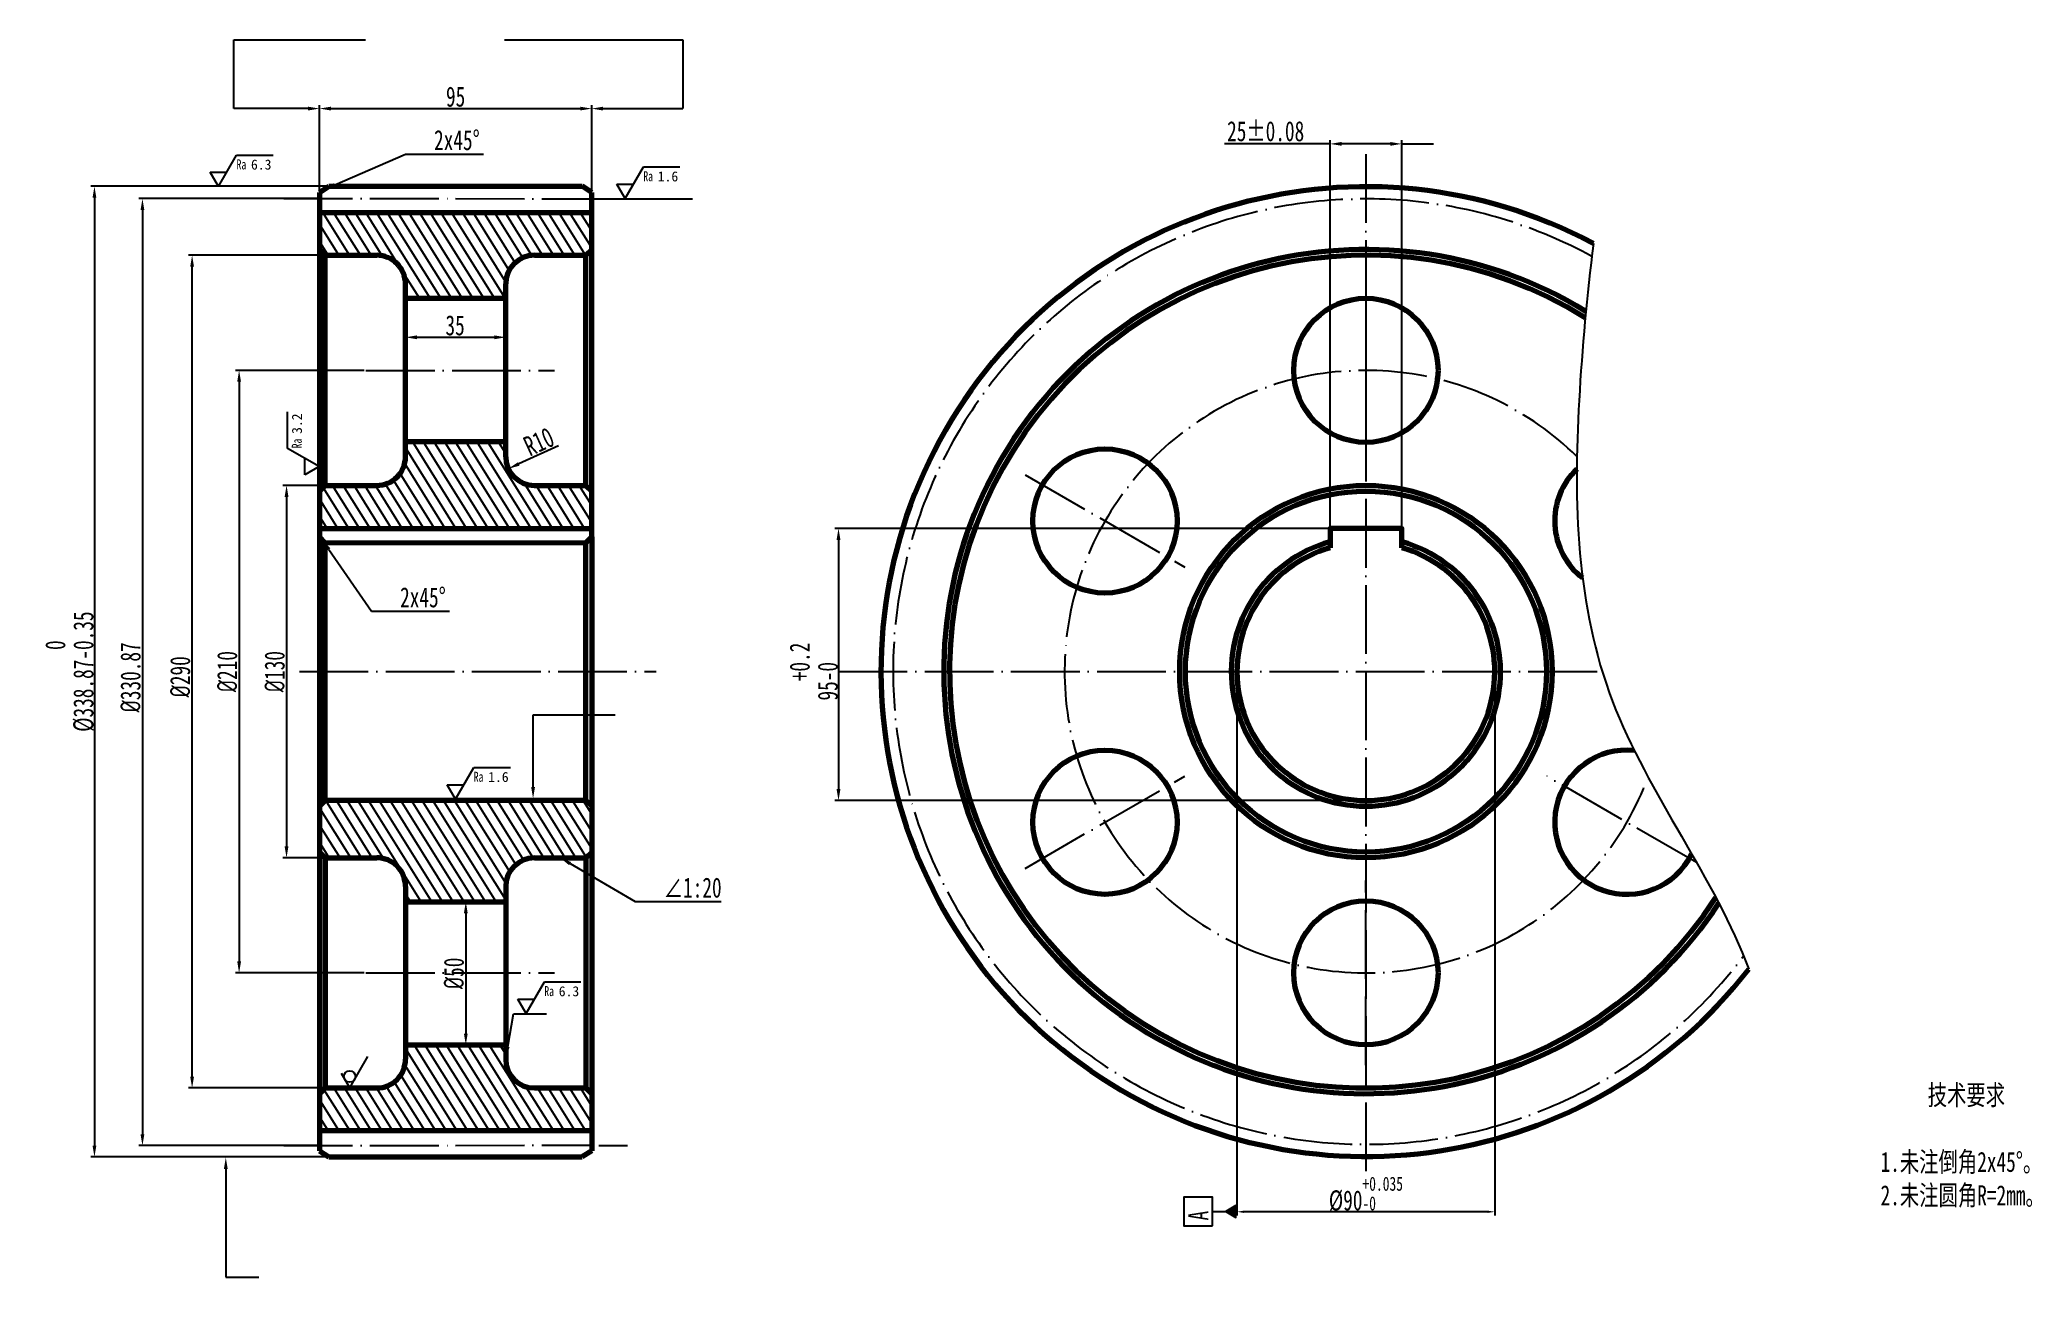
# Model space of a CAD drawing. Header units: millimetres. Extents: x -202 to 1430, y -301 to 131.
# Drawn here: x -202 to 494, y -301 to 131 of the extents above; entities that cross this region are included whole.
import ezdxf
from ezdxf import colors
from ezdxf.entities.mleader import LeaderData, LeaderLine
from ezdxf.math import Vec2, Vec3

# ---------------------------------------------------------------- set-up
doc = ezdxf.new("R2010")
doc.units = ezdxf.units.MM
doc.linetypes.add('ACAD_ISO04W100', pattern=[30, 24, -3, 0, -3])
for name, color, linetype, lineweight in [('center line', 7, 'ACAD_ISO04W100', 25), ('lable', 7, 'Continuous', 25), ('normal', 7, 'Continuous', 25), ('outline', 7, 'Continuous', 70)]:
    doc.layers.add(name, color=color, linetype=linetype, lineweight=lineweight)
doc.styles.get("Standard").update_dxf_attribs({"font": '', "width": 0.707})
doc.styles.get('Standard').set_extended_font_data('SimSun')
doc.dimstyles.new('ISO-25', dxfattribs={"dimtxt": 7, "dimasz": 4, "dimexe": 1.25, "dimexo": 0.625, "dimtad": 1, "dimdsep": 46, "dimtxsty": 'Standard', "dimcen": 2.5, "dimadec": 0, "dimazin": 0, "dimtfac": 1, "dimtmove": 0, "dimatfit": 3, "dimfxl": 1, "dimarcsym": 0})
doc.dimstyles.new('副本 ISO-25', dxfattribs={"dimtxt": 7, "dimasz": 2.5, "dimexe": 1.25, "dimexo": 0.625, "dimtad": 1, "dimdsep": 46, "dimtxsty": 'Standard', "dimcen": 2.5, "dimadec": 0, "dimazin": 0, "dimtol": 1, "dimtm": 1e-09, "dimtfac": 0.7, "dimtmove": 0, "dimatfit": 3, "dimfxl": 1, "dimarcsym": 0})

msp = doc.modelspace()

# ---------------------------------------------------------------- texts
at = {"layer": 'lable', "insert": (440.736, -234.319), "char_height": 7, "attachment_point": 1}
msp.add_mtext_dynamic_manual_height_columns('\\pi16.438;技术要求\\P\\pi0;\\P1.未注倒角2x45°。\\P2.未注圆角R=2mm。', width=60.39888, gutter_width=12.5, heights=[0], dxfattribs=at)

# ---------------------------------------------------------------- blocks, each defined once
blk = doc.blocks.new('*D7')
at = {"layer": 'Defpoints', "color": 0, "transparency": 16777216}
for p in [(-102.2, -25.01), (-115.72, -155.01), (-102.2, -155.01)]:
    blk.add_point(p, dxfattribs=at)
at = {"layer": 'lable', "color": 0, "lineweight": -2, "transparency": 16777216}
for p, q in [((-102.83, -25.01), (-116.97, -25.01)), ((-115.72, -29.01), (-115.72, -151.01)), ((-102.83, -155.01), (-116.97, -155.01))]:
    blk.add_line(p, q, dxfattribs=at)
at = {"layer": 'lable', "color": 0, "transparency": 16777216}
for points in [[(-116.39, -29.01), (-115.05, -29.01), (-115.72, -25.01)], [(-116.39, -151.01), (-115.05, -151.01), (-115.72, -155.01)]]:
    blk.add_solid(points, dxfattribs=at)
at = {"layer": 'lable', "color": 0, "transparency": 16777216, "insert": (-119.85, -90.01), "char_height": 7, "attachment_point": 5, "rotation": 90}
blk.add_mtext('{\\fISOCPEUR|b0|i0|c0|p34;%%C}130', dxfattribs=at)
blk = doc.blocks.new('*D8')
at = {"layer": 'Defpoints', "color": 0, "transparency": 16777216}
for p in [(-148.68, 55.33), (-102.2, 55.33), (-102.2, -235.36)]:
    blk.add_point(p, dxfattribs=at)
at = {"layer": 'lable', "color": 0, "lineweight": -2, "transparency": 16777216}
for p, q in [((-102.83, 55.33), (-149.93, 55.33)), ((-148.68, -231.36), (-148.68, 51.33)), ((-102.83, -235.36), (-149.93, -235.36))]:
    blk.add_line(p, q, dxfattribs=at)
at = {"layer": 'lable', "color": 0, "transparency": 16777216}
for points in [[(-149.35, 51.33), (-148.02, 51.33), (-148.68, 55.33)], [(-149.35, -231.36), (-148.02, -231.36), (-148.68, -235.36)]]:
    blk.add_solid(points, dxfattribs=at)
at = {"layer": 'lable', "color": 0, "transparency": 16777216, "insert": (-152.81, -91.84), "char_height": 7, "attachment_point": 5, "rotation": 90}
blk.add_mtext('{\\fISOCPEUR|b0|i0|c0|p34;%%C}290', dxfattribs=at)
blk = doc.blocks.new('*D9')
at = {"layer": 'Defpoints', "color": 0, "transparency": 16777216}
for p in [(-104.2, 75.11), (-166.03, -255.5), (-104.2, -255.5)]:
    blk.add_point(p, dxfattribs=at)
at = {"layer": 'lable', "color": 0, "lineweight": -2, "transparency": 16777216}
for p, q in [((-104.83, 75.11), (-167.28, 75.11)), ((-166.03, 71.11), (-166.03, -251.5)), ((-104.83, -255.5), (-167.28, -255.5))]:
    blk.add_line(p, q, dxfattribs=at)
at = {"layer": 'lable', "color": 0, "transparency": 16777216}
for points in [[(-166.69, 71.11), (-165.36, 71.11), (-166.03, 75.11)], [(-166.69, -251.5), (-165.36, -251.5), (-166.03, -255.5)]]:
    blk.add_solid(points, dxfattribs=at)
at = {"layer": 'lable', "color": 0, "transparency": 16777216, "insert": (-170.15, -92.03), "char_height": 7, "attachment_point": 5, "rotation": 90}
blk.add_mtext('{\\fISOCPEUR|b0|i0|c0|p34;%%C}330.87', dxfattribs=at)
blk = doc.blocks.new('*D10')
at = {"layer": 'Defpoints', "color": 0, "transparency": 16777216}
for p in [(-9.2, 106.54), (-104.2, 77.24), (-9.2, 77.24)]:
    blk.add_point(p, dxfattribs=at)
at = {"layer": 'lable', "color": 0, "lineweight": -2, "transparency": 16777216}
for p, q in [((-104.2, 77.87), (-104.2, 107.79)), ((-100.2, 106.54), (-13.2, 106.54)), ((-9.2, 77.87), (-9.2, 107.79))]:
    blk.add_line(p, q, dxfattribs=at)
at = {"layer": 'lable', "color": 0, "transparency": 16777216}
for points in [[(-100.2, 107.21), (-100.2, 105.88), (-104.2, 106.54)], [(-13.2, 107.21), (-13.2, 105.88), (-9.2, 106.54)]]:
    blk.add_solid(points, dxfattribs=at)
at = {"layer": 'lable', "color": 0, "transparency": 16777216, "insert": (-56.7, 110.67), "char_height": 7, "attachment_point": 5}
blk.add_mtext('95', dxfattribs=at)
blk = doc.blocks.new('*D11')
at = {"layer": 'Defpoints', "color": 0, "transparency": 16777216}
for p in [(-38.29, -19.18), (-29.2, -15.01)]:
    blk.add_point(p, dxfattribs=at)
at = {"layer": 'lable', "color": 0, "lineweight": -2, "transparency": 16777216}
blk.add_line((-20.81, -11.16), (-34.65, -17.51), dxfattribs=at)
at = {"layer": 'lable', "color": 0, "transparency": 16777216}
blk.add_solid([(-34.93, -16.91), (-34.38, -18.12), (-38.29, -19.18)], dxfattribs=at)
at = {"layer": 'lable', "color": 0, "transparency": 16777216, "insert": (-27.63, -9.75), "char_height": 7, "attachment_point": 5, "rotation": 24.63765}
blk.add_mtext('R10', dxfattribs=at)
blk = doc.blocks.new('粗糙度')
at = {"layer": 'lable'}
for p, q in [((-0.01, 0.51), (6.34, 11.51)), ((6.34, 11.51), (19.12, 11.51)), ((-0.01, 0.51), (-2.9, 5.51)), ((-2.9, 5.51), (2.87, 5.51))]:
    blk.add_line(p, q, dxfattribs=at)
blk.add_attdef('CCD', (11.37, 6.48), '', height=3.5)
at = {"layer": 'lable', "insert": (6.34, 10.03), "char_height": 3.5, "attachment_point": 1}
blk.add_mtext_dynamic_manual_height_columns('Ra', width=7.2155, gutter_width=12.5, heights=[0], dxfattribs=at)
blk = doc.blocks.new('*D13')
at = {"layer": 'Defpoints', "color": 0, "transparency": 16777216}
for p in [(-39.2, 26.7), (-74.2, -9.67), (-39.2, -9.67)]:
    blk.add_point(p, dxfattribs=at)
at = {"layer": 'lable', "color": 0, "lineweight": -2, "transparency": 16777216}
for p, q in [((-74.2, -9.04), (-74.2, 27.95)), ((-39.2, -9.04), (-39.2, 27.95)), ((-70.2, 26.7), (-43.2, 26.7))]:
    blk.add_line(p, q, dxfattribs=at)
at = {"layer": 'lable', "color": 0, "transparency": 16777216}
for points in [[(-70.2, 27.37), (-70.2, 26.03), (-74.2, 26.7)], [(-43.2, 27.37), (-43.2, 26.03), (-39.2, 26.7)]]:
    blk.add_solid(points, dxfattribs=at)
at = {"layer": 'lable', "color": 0, "transparency": 16777216, "insert": (-56.88, 30.83), "char_height": 7, "attachment_point": 5}
blk.add_mtext('35', dxfattribs=at)
blk = doc.blocks.new('*D14')
at = {"layer": 'Defpoints', "color": 0, "transparency": 16777216}
for p in [(-39.2, -170.36), (-53.14, -220.36), (-39.2, -220.36)]:
    blk.add_point(p, dxfattribs=at)
at = {"layer": 'lable', "color": 0, "lineweight": -2, "transparency": 16777216}
for p, q in [((-39.83, -170.36), (-54.39, -170.36)), ((-53.14, -174.36), (-53.14, -216.36)), ((-39.83, -220.36), (-54.39, -220.36))]:
    blk.add_line(p, q, dxfattribs=at)
at = {"layer": 'lable', "color": 0, "transparency": 16777216}
for points in [[(-53.81, -174.36), (-52.48, -174.36), (-53.14, -170.36)], [(-53.81, -216.36), (-52.48, -216.36), (-53.14, -220.36)]]:
    blk.add_solid(points, dxfattribs=at)
at = {"layer": 'lable', "color": 0, "transparency": 16777216, "insert": (-57.27, -195.36), "char_height": 7, "attachment_point": 5, "rotation": 90}
blk.add_mtext('{\\fISOCPEUR|b0|i0|c0|p34;%%C}50', dxfattribs=at)
blk = doc.blocks.new('*D22')
at = {"layer": 'Defpoints', "color": 0, "transparency": 16777216}
for p in [(-88.01, 15.16), (-132.28, -195.18), (-88.01, -195.18)]:
    blk.add_point(p, dxfattribs=at)
at = {"layer": 'normal', "color": 0, "lineweight": -2, "transparency": 16777216}
for p, q in [((-88.63, 15.16), (-133.53, 15.16)), ((-132.28, 11.16), (-132.28, -191.18)), ((-88.63, -195.18), (-133.53, -195.18))]:
    blk.add_line(p, q, dxfattribs=at)
at = {"layer": 'normal', "color": 0, "transparency": 16777216}
for points in [[(-132.94, 11.16), (-131.61, 11.16), (-132.28, 15.16)], [(-132.94, -191.18), (-131.61, -191.18), (-132.28, -195.18)]]:
    blk.add_solid(points, dxfattribs=at)
at = {"layer": 'normal', "color": 0, "transparency": 16777216, "insert": (-136.4, -90.01), "char_height": 7, "attachment_point": 5, "rotation": 90}
blk.add_mtext('{\\fISOCPEUR|b0|i0|c0|p34;%%C}210', dxfattribs=at)
blk = doc.blocks.new('*D24')
at = {"layer": 'Defpoints', "color": 0, "transparency": 16777216}
for p in [(-100.93, 79.42), (-182.78, -259.45), (-100.93, -259.45)]:
    blk.add_point(p, dxfattribs=at)
at = {"layer": 'normal', "color": 0, "lineweight": -2, "transparency": 16777216}
for p, q in [((-101.56, 79.42), (-184.03, 79.42)), ((-182.78, 75.42), (-182.78, -255.45)), ((-101.56, -259.45), (-184.03, -259.45))]:
    blk.add_line(p, q, dxfattribs=at)
at = {"layer": 'normal', "color": 0, "transparency": 16777216}
for points in [[(-183.45, 75.42), (-182.12, 75.42), (-182.78, 79.42)], [(-183.45, -255.45), (-182.12, -255.45), (-182.78, -259.45)]]:
    blk.add_solid(points, dxfattribs=at)
at = {"layer": 'normal', "color": 0, "transparency": 16777216, "insert": (-191.4, -90.01), "char_height": 7, "attachment_point": 5, "rotation": 90}
blk.add_mtext('%%c338.87\\S 0^ -0.35;', dxfattribs=at)
blk = doc.blocks.new('*D15')
at = {"layer": 'Defpoints', "color": 0, "transparency": 16777216}
for p in [(273.57, -40.01), (76.96, -135.01), (261.07, -135.01)]:
    blk.add_point(p, dxfattribs=at)
at = {"layer": 'lable', "color": 0, "lineweight": -2, "transparency": 16777216}
for p, q in [((272.94, -40.01), (75.71, -40.01)), ((76.96, -44.01), (76.96, -131.01)), ((260.44, -135.01), (75.71, -135.01))]:
    blk.add_line(p, q, dxfattribs=at)
at = {"layer": 'lable', "color": 0, "transparency": 16777216}
for points in [[(76.29, -44.01), (77.63, -44.01), (76.96, -40.01)], [(76.29, -131.01), (77.63, -131.01), (76.96, -135.01)]]:
    blk.add_solid(points, dxfattribs=at)
at = {"layer": 'lable', "color": 0, "transparency": 16777216, "insert": (68.36, -90.01), "char_height": 7, "attachment_point": 5, "rotation": 90}
blk.add_mtext('95\\S+0.2^ -0;', dxfattribs=at)
blk = doc.blocks.new('*D16')
at = {"layer": 'Defpoints', "color": 0, "transparency": 16777216}
for p in [(273.57, 94.22), (248.57, -40.01), (273.57, -40.01)]:
    blk.add_point(p, dxfattribs=at)
at = {"layer": 'lable', "color": 0, "lineweight": -2, "transparency": 16777216}
for p, q in [((248.57, 94.22), (211.76, 94.22)), ((248.57, -39.39), (248.57, 95.47)), ((269.57, 94.22), (252.57, 94.22)), ((273.57, -39.39), (273.57, 95.47))]:
    blk.add_line(p, q, dxfattribs=at)
at = {"layer": 'lable', "color": 0, "transparency": 16777216}
for points in [[(252.57, 94.89), (252.57, 93.56), (248.57, 94.22)], [(269.57, 94.89), (269.57, 93.56), (273.57, 94.22)]]:
    blk.add_solid(points, dxfattribs=at)
at = {"layer": 'lable', "color": 0, "transparency": 16777216, "insert": (226.08, 98.6), "char_height": 7, "attachment_point": 5}
blk.add_mtext('25±0.08', dxfattribs=at)
blk = doc.blocks.new('*D17')
at = {"layer": 'Defpoints', "color": 0, "transparency": 16777216}
for p in [(216.07, -90.01), (306.07, -90.01), (216.07, -278.59)]:
    blk.add_point(p, dxfattribs=at)
at = {"layer": 'lable', "color": 0, "lineweight": -2, "transparency": 16777216}
for p, q in [((216.07, -90.64), (216.07, -279.84)), ((306.07, -90.64), (306.07, -279.84)), ((303.57, -278.59), (218.57, -278.59))]:
    blk.add_line(p, q, dxfattribs=at)
at = {"layer": 'lable', "color": 0, "transparency": 16777216}
for points in [[(218.57, -278.17), (218.57, -279), (216.07, -278.59)], [(303.57, -278.17), (303.57, -279), (306.07, -278.59)]]:
    blk.add_solid(points, dxfattribs=at)
at = {"layer": 'lable', "color": 0, "transparency": 16777216, "insert": (261.07, -272.38), "char_height": 7, "attachment_point": 5}
blk.add_mtext('%%c90{\\H4.900000;\\S+0.035^ -0;}', dxfattribs=at)
blk = doc.blocks.new('datum')
at = {"layer": 'lable'}
h = blk.add_hatch(color=256, dxfattribs=at)
h.dxf.hatch_style = 1
h.paths.add_polyline_path([(0.96, 0.54), (-0.08, 2.34), (-1.12, 0.54)])
blk.add_line((-0.08, 4.64), (-0.08, 0.64), dxfattribs=at)
for points in [[(-2.58, 4.64), (2.42, 4.64), (2.42, 9.64), (-2.58, 9.64)], [(-0.08, 2.34), (-1.12, 0.54), (0.96, 0.54)]]:
    blk.add_lwpolyline(points, close=True, dxfattribs=at)
at = {"layer": 'lable', "insert": (-1.63, 8.87), "char_height": 3.5, "attachment_point": 1}
blk.add_mtext_dynamic_manual_height_columns('A', width=3.5, gutter_width=12.5, heights=[0], dxfattribs=at)

# ---------------------------------------------------------------- dimensions: what is measured, and where the dimension line sits
at = {"layer": 'lable'}
for base, p1, p2, picture, middle in [((-9.201, 106.542), (-104.201, 77.245), (-9.201, 77.245), '*D10', (-56.701, 106.542)), ((-39.201, 26.701), (-74.201, -9.666), (-39.201, -9.666), '*D13', (-56.884, 26.701))]:
    dim = msp.add_linear_dim(base=base, p1=p1, p2=p2, dimstyle='ISO-25', dxfattribs=at)
    dim.commit()
    dim.dimension.update_dxf_attribs({"geometry": picture, "text_midpoint": middle, "dimtype": 160})
for base, p1, p2, dimstyle, override, picture, middle in [((273.568, 94.222), (248.568, -40.011), (273.568, -40.011), 'ISO-25', {"dimtol": 1, "dimtp": 0.08, "dimtm": 0.08}, '*D16', (226.076, 94.222)), ((216.068, -278.587), (306.068, -90.011), (216.068, -90.011), '副本 ISO-25', {"dimpost": '%%c<>', "dimtp": 0.035, "dimtdec": 3}, '*D17', (261.068, -278.587))]:
    dim = msp.add_linear_dim(base=base, p1=p1, p2=p2, dimstyle=dimstyle, override=override, dxfattribs=at)
    dim.commit()
    dim.dimension.update_dxf_attribs({"geometry": picture, "text_midpoint": middle, "dimtype": 160})
for base, p1, p2, text, picture, middle in [((-166.028, -255.496), (-104.201, 75.105), (-104.201, -255.496), '{\\fISOCPEUR|b0|i0|c0|p34;%%C}330.87', '*D9', (-166.028, -92.028)), ((-148.685, 55.334), (-102.202, -235.356), (-102.204, 55.334), '{\\fISOCPEUR|b0|i0|c0|p34;%%C}290', '*D8', (-148.685, -91.845))]:
    dim = msp.add_linear_dim(base=base, p1=p1, p2=p2, angle=90, text=text, dimstyle='ISO-25', dxfattribs=at)
    dim.commit()
    dim.dimension.update_dxf_attribs({"geometry": picture, "text_midpoint": middle, "dimtype": 160})
dim = msp.add_radius_dim(center=(-29.201, -15.011), mpoint=(-38.291, -19.18), dimstyle='ISO-25', dxfattribs=at)
dim.commit()
dim.dimension.update_dxf_attribs({"geometry": '*D11', "text_midpoint": (-25.915, -13.504), "dimtype": 164})
for base, p1, p2, picture, middle in [((-115.72, -155.011), (-102.201, -25.011), (-102.201, -155.011), '*D7', (-119.845, -90.011)), ((-53.142, -220.356), (-39.201, -170.356), (-39.201, -220.356), '*D14', (-57.267, -195.356))]:
    dim = msp.add_linear_dim(base=base, p1=p1, p2=p2, angle=90, text='{\\fISOCPEUR|b0|i0|c0|p34;%%C}<>', dimstyle='ISO-25', dxfattribs=at)
    dim.commit()
    dim.dimension.update_dxf_attribs({"geometry": picture, "text_midpoint": middle})
dim = msp.add_linear_dim(base=(76.96, -135.011), p1=(273.568, -40.011), p2=(261.068, -135.011), angle=90, dimstyle='ISO-25', override={"dimpost": '<>', "dimtol": 1, "dimtp": 0.2, "dimtm": 1e-09}, dxfattribs=at)
dim.commit()
dim.dimension.update_dxf_attribs({"geometry": '*D15', "text_midpoint": (76.96, -90.011), "dimtype": 160})
at = {"layer": 'normal'}
dim = msp.add_linear_dim(base=(-182.783, -259.447), p1=(-100.933, 79.423), p2=(-100.931, -259.447), angle=90, dimstyle='ISO-25', override={"dimgap": 0.625, "dimpost": '%%c<>', "dimtol": 1, "dimlim": 0, "dimtm": 0.35}, dxfattribs=at)
dim.commit()
dim.dimension.update_dxf_attribs({"geometry": '*D24', "text_midpoint": (-191.4, -90.012)})
dim = msp.add_linear_dim(base=(-132.276, -195.184), p1=(-88.009, 15.161), p2=(-88.009, -195.184), angle=90, text='{\\fISOCPEUR|b0|i0|c0|p34;%%C}210', dimstyle='ISO-25', dxfattribs=at)
dim.commit()
dim.dimension.update_dxf_attribs({"geometry": '*D22', "text_midpoint": (-136.401, -90.011)})

# ---------------------------------------------------------------- hatches: boundary and pattern name
at = {"layer": 'normal'}
h = msp.add_hatch(dxfattribs=at)
h.set_pattern_fill('ANSI31', color=256, angle=77)
h.set_pattern_definition([(122, (88.799, -45.0113), (-2.692553, -1.682494), [])])
h.paths.add_polyline_path([(-9.201, -40.011), (-9.201, -27.01), (-11.2, -25.011), (-29.201, -25.011, -0.4142136), (-39.201, -15.011), (-39.201, -9.666), (-74.201, -9.666), (-74.201, -15.011, -0.414216), (-84.201, -25.011), (-102.201, -25.011), (-104.201, -27.011), (-104.201, -40.011)])
h.paths.add_polyline_path([(-39.201, 40.334), (-39.201, 45.334, -0.4142136), (-29.201, 55.334), (-11.201, 55.334), (-9.201, 57.334), (-9.201, 70.245), (-104.201, 70.245), (-104.201, 57.333), (-102.202, 55.334), (-84.201, 55.334, -0.4142136), (-74.201, 45.334), (-74.201, 40.334)])
h.paths.add_polyline_path([(-39.201, -170.356), (-39.201, -165.011, -0.4142136), (-29.201, -155.011), (-11.2, -155.011), (-9.201, -153.012), (-9.201, -137.011), (-11.201, -135.011), (-102.201, -135.011), (-104.201, -137.011), (-104.201, -153.011), (-102.201, -155.011), (-84.201, -155.011, -0.414216), (-74.201, -165.011), (-74.201, -170.356)])
h.paths.add_polyline_path([(-9.201, -250.267), (-9.201, -237.357), (-11.201, -235.357), (-29.201, -235.357, -0.4142136), (-39.201, -225.357), (-39.201, -220.356), (-74.201, -220.356), (-74.201, -225.356, -0.4142136), (-84.201, -235.356), (-102.202, -235.356), (-104.201, -237.356), (-104.201, -250.267)])

# ---------------------------------------------------------------- linework, layer by layer
at = {"layer": 'center line'}
for p, q in [((261.068, 90.655), (261.068, -264.665)), ((-116.701, 75.105), (-56.701, 75.105)), ((261.068, 47.353), (261.068, -17.03)), ((-88.009, 15.161), (-22.224, 15.161)), ((142.106, -21.329), (197.864, -53.521)), ((-111.201, -90.011), (13.357, -90.011)), ((76.96, -90.011), (343.587, -90.011)), ((142.106, -158.694), (197.864, -126.502)), ((376.464, -156.635), (324.271, -126.502)), ((261.068, -227.376), (261.068, -162.992)), ((-88.009, -195.184), (-22.224, -195.184)), ((-116.701, -255.406), (-56.701, -255.406)), ((-6.701, -255.406), (3.299, -255.406))]:
    msp.add_line(p, q, dxfattribs=at)
for points in [[(-56.701, 75.105), (-9.201, 75.016)], [(-104.201, -255.406), (-104.201, -255.496)], [(-56.701, -255.406), (-9.201, -255.316)], [(-9.201, -255.406), (-9.201, -255.496)]]:
    msp.add_lwpolyline(points, dxfattribs=at)
for radius, start, end in [(165.027, 61.453501, 323.019823), (105.173, 45.529416, 339.500405)]:
    msp.add_arc((261.068, -90.011), radius, start, end, dxfattribs=at)
at = {"layer": 'lable', "lineweight": -3}
for p, q in [((-134.122, 106.542), (-134.122, 130.542)), ((-126.122, 106.542), (-134.122, 106.542)), ((12.72, 106.542), (22.649, 106.542))]:
    msp.add_line(p, q, dxfattribs=at)
at = {"layer": 'lable'}
for p, q in [((-134.122, 130.542), (-88.139, 130.542)), ((-39.621, 130.542), (22.649, 130.542)), ((22.649, 130.542), (22.649, 106.542)), ((273.568, 94.222), (284.712, 94.222)), ((-9.195, 75.008), (26.026, 75.008)), ((-93.668, -235.356), (-87.317, -224.356)), ((-93.668, -235.356), (-96.555, -230.356))]:
    msp.add_line(p, q, dxfattribs=at)
at = {"layer": 'lable', "lineweight": -3}
for points in [[(-108.201, 106.542), (-126.122, 106.542)], [(-5.201, 106.542), (12.72, 106.542)]]:
    msp.add_lwpolyline(points, dxfattribs=at)
at = {"layer": 'lable'}
msp.add_circle((-93.668, -231.356), 2, dxfattribs=at)
for points in [[(-108.201, 107.208), (-104.201, 106.542), (-108.201, 105.875)], [(-5.201, 105.875), (-9.201, 106.542), (-5.201, 107.208)]]:
    msp.add_solid(points, dxfattribs=at)
at = {"layer": 'normal'}
msp.add_open_spline([(340.463, 59.467), (338.281, 41.324), (333.099, -12.074), (335.135, -101.798), (383.107, -162.533), (394.691, -193.897)], degree=3, knots=[67.1134256, 67.1134256, 67.1134256, 67.1134256, 121.9511814, 227.6804473, 329.7244426, 329.7244426, 329.7244426, 329.7244426], dxfattribs=at)
at = {"layer": 'outline'}
for p, q in [((-104.201, 77.245), (-100.933, 79.423)), ((-104.201, 79.245), (-104.201, 79.245)), ((-104.201, 77.245), (-104.201, -43.011)), ((-9.201, 77.245), (-12.47, 79.423)), ((-9.201, -43.011), (-9.201, 77.245)), ((-104.201, 70.245), (-9.201, 70.245)), ((-102.202, 55.334), (-104.202, 57.334)), ((-11.201, 55.334), (-9.201, 57.334)), ((-104.201, 55.334), (-104.201, 55.334)), ((-102.202, 55.334), (-84.201, 55.334)), ((-102.201, -25.011), (-102.202, 55.334)), ((-29.201, 55.334), (-11.201, 55.334)), ((-11.201, -25.011), (-11.201, 55.334)), ((-74.201, -15.011), (-74.201, 45.334)), ((-39.201, -15.011), (-39.201, 45.334)), ((-74.201, 40.334), (-39.201, 40.334)), ((-74.201, -9.666), (-39.201, -9.666)), ((-102.201, -25.011), (-104.201, -27.011)), ((-102.201, -25.011), (-84.201, -25.011)), ((-29.201, -25.011), (-11.2, -25.011)), ((-11.201, -25.011), (-9.201, -27.011)), ((-104.201, -40.011), (-9.201, -40.011)), ((-102.201, -45.051), (-104.201, -43.011)), ((-102.201, -135.011), (-102.201, -45.051)), ((-9.201, -43.011), (-11.201, -45.011)), ((-11.201, -135.011), (-11.201, -45.011)), ((-9.201, -43.011), (-9.201, -257.267)), ((-102.201, -135.011), (-104.201, -137.011)), ((-9.201, -137.011), (-11.201, -135.011)), ((-102.201, -155.011), (-104.201, -153.011)), ((-102.201, -155.011), (-102.202, -235.356)), ((-102.201, -155.011), (-84.201, -155.011)), ((-29.201, -155.011), (-11.2, -155.011)), ((-11.201, -155.012), (-9.201, -153.012)), ((-11.201, -155.012), (-11.201, -235.357)), ((-74.201, -165.011), (-74.201, -225.356)), ((-39.201, -165.011), (-39.201, -225.357)), ((-74.201, -170.356), (-39.201, -170.356)), ((-74.201, -220.356), (-39.201, -220.356)), ((-102.202, -235.356), (-104.202, -237.356)), ((-104.201, -235.356), (-104.201, -235.356)), ((-102.202, -235.356), (-84.201, -235.356)), ((-29.201, -235.357), (-11.201, -235.357)), ((-11.201, -235.357), (-9.201, -237.357)), ((-104.201, -250.267), (-9.201, -250.267)), ((-104.201, -257.267), (-100.931, -259.447)), ((-9.201, -257.267), (-12.471, -259.447))]:
    msp.add_line(p, q, dxfattribs=at)
for points in [[(-100.933, 79.423), (-12.47, 79.423)], [(273.568, -46.782), (273.568, -40.011), (248.568, -40.011), (248.568, -46.782)], [(-104.201, -43.011), (-104.201, -257.267)], [(-102.201, -45.051), (-11.208, -44.969)], [(-11.201, -135.011), (-102.201, -135.011)], [(-100.931, -259.447), (-12.471, -259.447)]]:
    msp.add_lwpolyline(points, dxfattribs=at)
for centre, radius in [((261.068, 15.161), 25.173), ((169.985, -37.425), 25.173), ((261.068, -90.011), 65.001), ((261.068, -90.011), 63.001), ((169.985, -142.598), 25.173), ((261.068, -195.184), 25.173)]:
    msp.add_circle(centre, radius, dxfattribs=at)
for centre, radius, start, end in [((261.068, -90.011), 169.256, 62.024902, 322.136715), ((261.068, -90.011), 147.345, 58.581168, 326.723744), ((-84.201, 45.334), 10, 0.00048, 90.000482), ((-29.201, 45.334), 10, 90, 180), ((261.068, -90.011), 145.345, 58.196331, 327.16125), ((-84.201, -15.011), 10, 270, 0.00048), ((-29.201, -15.011), 10, 180, 270), ((352.15, -37.425), 25.173, 133.910568, 232.163116), ((261.068, -90.011), 47, 105.423852, 74.576148), ((261.068, -90.011), 45, 106.12762, 73.87238), ((352.15, -142.598), 25.173, 84.022185, 333.94621), ((-84.201, -165.011), 10, 359.99952, 90), ((-29.201, -165.011), 10, 90, 180), ((-84.201, -225.356), 10, 269.999518, 359.99952), ((-29.201, -225.357), 10, 180, 270)]:
    msp.add_arc(centre, radius, start, end, dxfattribs=at)

# ---------------------------------------------------------------- block references
at = {"layer": 'lable'}
for p, values in [((-139.5, 78.781), {'CCD': '6.3'}), ((2.496, 74.642), {'CCD': '1.6'}), ((-56.701, -135.011), {'CCD': '1.6'}), ((-32.069, -209.835), {'CCD': '6.3'})]:
    msp.add_blockref('粗糙度', p, dxfattribs=at).add_auto_attribs(values)
at = {"layer": 'lable', "rotation": 90}
msp.add_blockref('粗糙度', (-103.868, -18.409), dxfattribs=at).add_auto_attribs({'CCD': '3.2'})
at = {"layer": 'lable', "xscale": 2, "yscale": 2, "zscale": 2, "rotation": 90}
msp.add_blockref('datum', (216.8, -278.361), dxfattribs=at)

msp.set_redraw_order([(e.dxf.handle, doc.entitydb.next_handle()) for e in msp.query("TEXT MTEXT ATTDEF DIMENSION ARC_DIMENSION")])  # texts and dimensions are drawn at this point

# ---------------------------------------------------------------- leaders
at = {"layer": 'lable'}
ml = msp.add_multileader_mtext('Standard', dxfattribs=at)
ml.set_content('2x45%%D', color=256)
ml.set_leader_properties()
ml.build(insert=Vec2(0, 0))
ml.multileader.update_dxf_attribs({"text_left_attachment_type": 6, "text_right_attachment_type": 6})
ctx = ml.context
ctx.base_point, ctx.char_height, ctx.plane_origin = Vec3(-66.233, 90.639), 7, Vec3(-102.701, 78.245)
ctx.left_attachment, ctx.right_attachment = 6, 6
notes = []
notes.append((ctx, [(0, (1, 1, 0), (-74.233, 90.639), (1, 0), 8, [(0, [(-102.567, 78.334)], 0, [])])]))
ctx.mtext.insert, ctx.mtext.flow_direction = Vec3(-64.233, 99.039), 5
ml = msp.add_multileader_mtext('Standard', dxfattribs=at)
ml.set_content('2x45%%D', color=256)
ml.set_leader_properties()
ml.build(insert=Vec2(0, 0))
ml.multileader.update_dxf_attribs({"text_left_attachment_type": 6, "text_right_attachment_type": 6})
ctx = ml.context
ctx.base_point, ctx.char_height, ctx.plane_origin = Vec3(-78.078, -68.965), 7, Vec3(-103.201, -44.031)
ctx.left_attachment, ctx.right_attachment = 6, 6
notes.append((ctx, [(0, (1, 1, 0), (-86.078, -68.965), (1, 0), 8, [(0, [(-103.201, -44.031)], 0, [])])]))
ctx.mtext.insert, ctx.mtext.flow_direction = Vec3(-76.078, -60.565), 5
ml = msp.add_multileader_mtext('Standard', dxfattribs=at)
ml.set_content('', color=256)
ml.set_leader_properties()
ml.build(insert=Vec2(0, 0))
ml.multileader.update_dxf_attribs({"text_left_attachment_type": 6, "text_right_attachment_type": 6})
ctx = ml.context
ctx.base_point, ctx.char_height, ctx.plane_origin = Vec3(-2.946, -105.121), 7, Vec3(-29.66, -134.324)
ctx.left_attachment, ctx.right_attachment = 6, 6
notes.append((ctx, [(0, (1, 1, 0), (-29.66, -105.121), (1, 0), 26.715, [(0, [(-29.66, -134.324)], 0, [])])]))
ctx.mtext.insert, ctx.mtext.flow_direction = Vec3(-0.946, -98.121), 5
ml = msp.add_multileader_mtext('Standard', dxfattribs=at)
ml.set_content('∠1:20', color=256)
ml.set_leader_properties()
ml.build(insert=Vec2(0, 0))
ml.multileader.update_dxf_attribs({"text_left_attachment_type": 6, "text_right_attachment_type": 6})
ctx = ml.context
ctx.base_point, ctx.char_height, ctx.plane_origin = Vec3(13.964, -170.312), 7, Vec3(-20.201, -155.011)
ctx.left_attachment, ctx.right_attachment = 6, 6
notes.append((ctx, [(0, (1, 1, 0), (5.964, -170.312), (1, 0), 8, [(0, [(-20.201, -155.011)], 0, [])])]))
ctx.mtext.insert, ctx.mtext.flow_direction = Vec3(15.964, -161.912), 5
ml = msp.add_multileader_mtext('Standard', dxfattribs=at)
ml.set_content(' ', color=256)
ml.set_leader_properties()
ml.build(insert=Vec2(0, 0))
ml.multileader.update_dxf_attribs({"text_left_attachment_type": 6, "text_right_attachment_type": 6})
ctx = ml.context
ctx.base_point, ctx.char_height, ctx.plane_origin = Vec3(-28.505, -209.461), 7, Vec3(-39.201, -220.356)
ctx.left_attachment, ctx.right_attachment = 6, 6
notes.append((ctx, [(0, (1, 1, 0), (-36.505, -209.461), (1, 0), 8, [(0, [(-39.206, -224.942)], 0, [])])]))
ctx.mtext.insert, ctx.mtext.flow_direction = Vec3(-26.505, -202.461), 5
ml = msp.add_multileader_mtext('Standard', dxfattribs=at)
ml.set_content(' ', color=256)
ml.set_leader_properties()
ml.build(insert=Vec2(0, 0))
ml.multileader.update_dxf_attribs({"text_left_attachment_type": 6, "text_right_attachment_type": 6})
ctx = ml.context
ctx.base_point, ctx.char_height, ctx.plane_origin = Vec3(-128.922, -301.41), 7, Vec3(-136.922, -270.356)
ctx.left_attachment, ctx.right_attachment = 6, 6
notes.append((ctx, [(0, (1, 1, 0), (-136.922, -301.41), (1, 0), 8, [(0, [(-136.922, -259.642)], 0, [])])]))
ctx.mtext.insert, ctx.mtext.flow_direction = Vec3(-126.922, -294.41), 5
for ctx, leaders in notes:
    for number, flags, end, landing, length, lines in leaders:
        leader = LeaderData()
        leader.index, (leader.has_last_leader_line, leader.has_dogleg_vector, leader.attachment_direction) = number, flags
        leader.last_leader_point, leader.dogleg_vector, leader.dogleg_length = Vec3(end), Vec3(landing), length
        for number, points, colour, breaks in lines:
            line = LeaderLine()
            line.index, line.vertices, line.color, line.breaks = number, Vec3.list(points), colors.encode_raw_color(colour), breaks
            leader.lines.append(line)
        ctx.leaders.append(leader)

doc.saveas('drawing.dxf')
